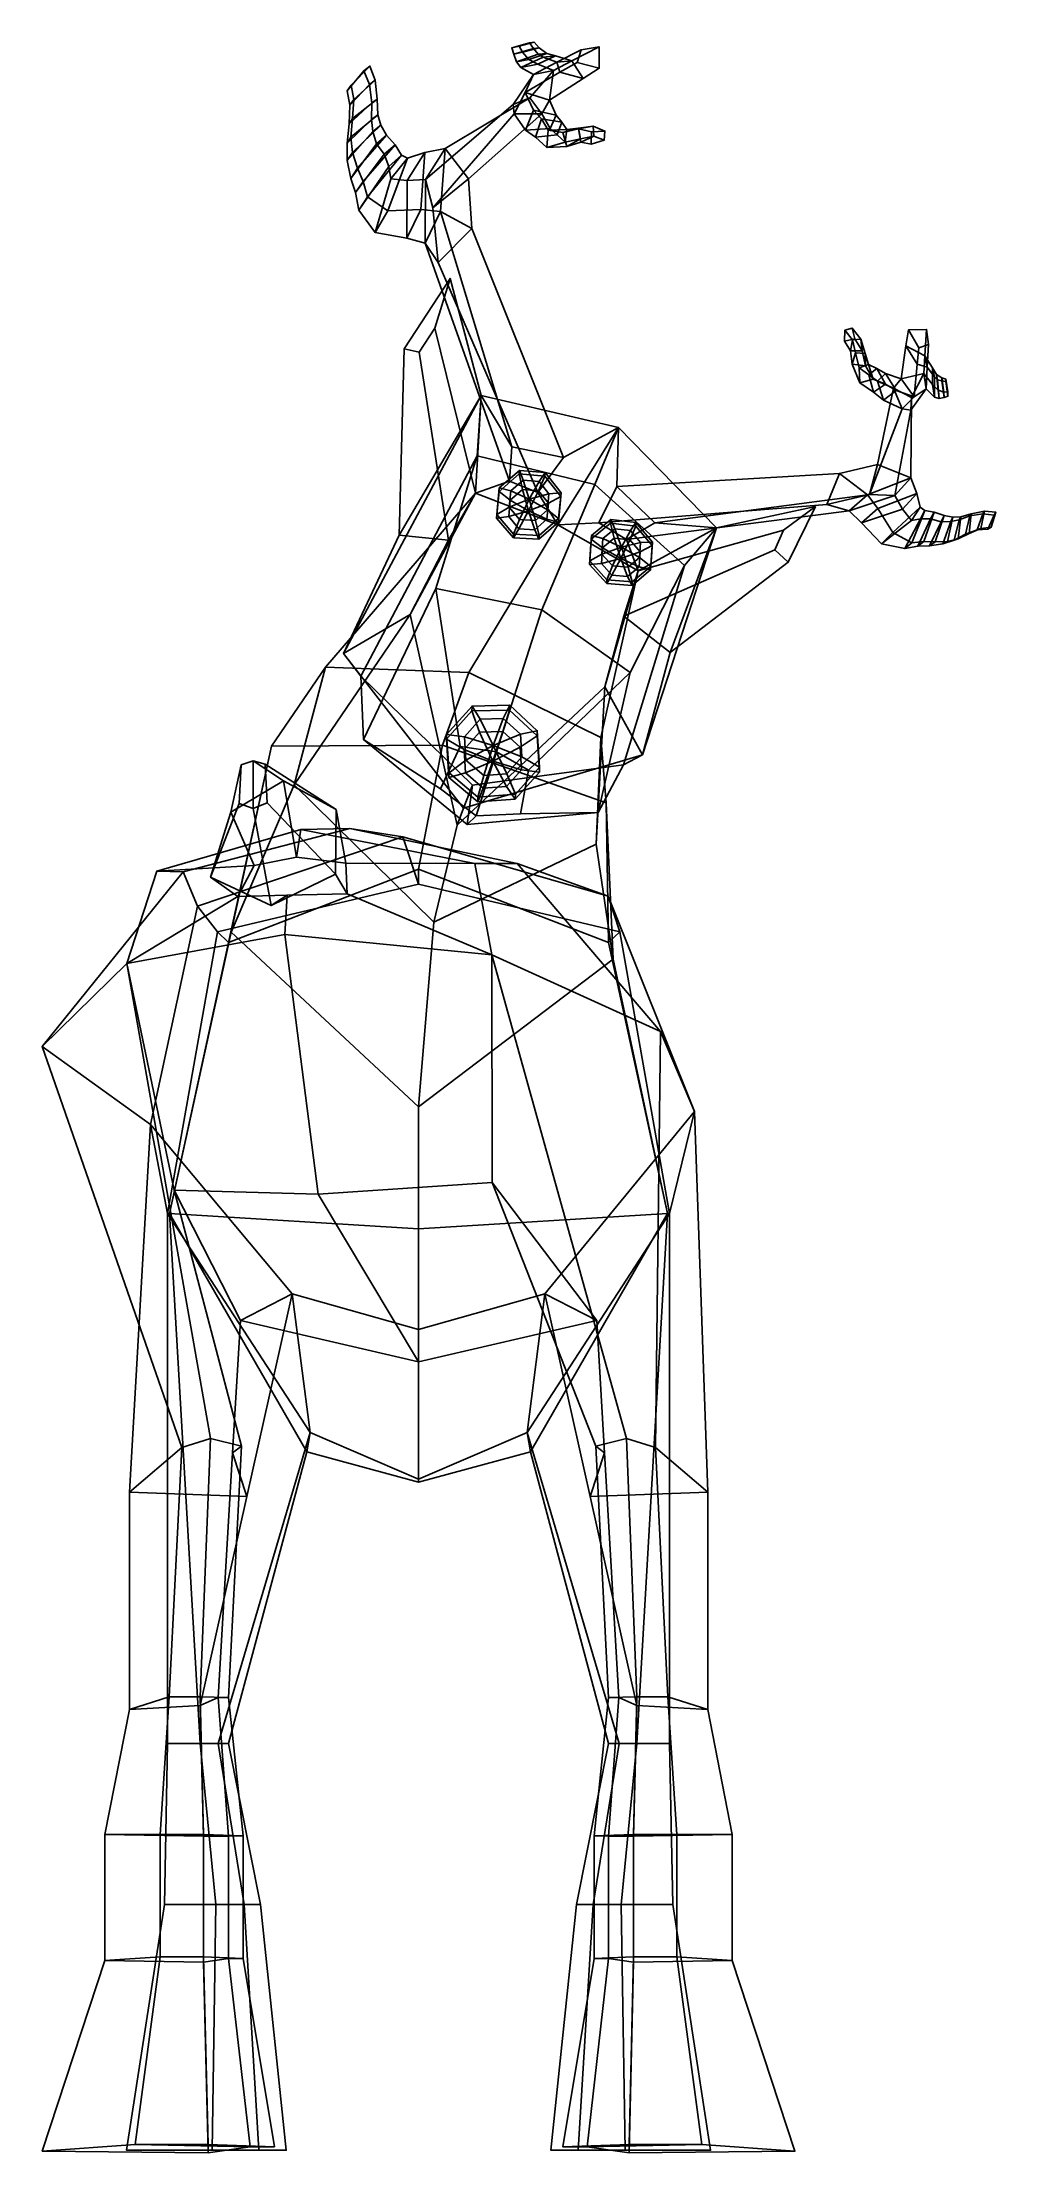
# Model space of a CAD drawing. Extents: x -84 to 129, y -151 to 322.
import ezdxf

# ---------------------------------------------------------------- set-up
doc = ezdxf.new("R2010")
doc.units = 0

msp = doc.modelspace()

# ---------------------------------------------------------------- linework, layer by layer
for points in [[(20.8601, 320.43811, 206.216248), (22.512041, 320.806305, 208.981659), (25.900082, 321.672424, 209.275024), (24.878122, 321.551971, 206.903503)], [(23.249268, 319.420715, 212.965088), (26.999613, 320.417358, 213.155457), (25.900082, 321.672424, 209.275024), (22.512041, 320.806305, 208.981659)], [(26.999613, 320.417358, 213.155457), (25.762493, 320.288391, 210.555267), (24.878122, 321.551971, 206.903503), (25.900082, 321.672424, 209.275024)], [(25.762493, 320.288391, 210.555267), (21.299644, 319.008789, 209.950378), (20.8601, 320.43811, 206.216248), (24.878122, 321.551971, 206.903503)], [(21.299644, 319.008789, 209.950378), (23.249268, 319.420715, 212.965088), (22.512041, 320.806305, 208.981659), (20.8601, 320.43811, 206.216248)], [(26.806343, 318.978394, 214.30069), (21.927687, 317.29007, 214.46167), (21.299644, 319.008789, 209.950378), (25.762493, 320.288391, 210.555267)], [(21.927687, 317.29007, 214.46167), (24.667297, 317.801758, 217.437042), (23.249268, 319.420715, 212.965088), (21.299644, 319.008789, 209.950378)], [(27.912256, 318.329468, 216.005737), (22.937214, 316.017181, 217.429398), (21.927687, 317.29007, 214.46167), (26.806343, 318.978394, 214.30069)], [(22.937214, 316.017181, 217.429398), (26.70138, 316.746155, 219.95816), (24.667297, 317.801758, 217.437042), (21.927687, 317.29007, 214.46167)], [(30.95059, 317.184753, 218.510193), (25.768467, 314.45282, 220.62973), (22.937214, 316.017181, 217.429398), (27.912256, 318.329468, 216.005737)], [(24.667297, 317.801758, 217.437042), (28.699326, 319.133392, 216.944672), (26.999613, 320.417358, 213.155457), (23.249268, 319.420715, 212.965088)], [(23.890402, 310.375793, 220.049545), (25.768467, 314.45282, 220.62973), (30.95059, 317.184753, 218.510193), (31.648998, 314.92569, 217.181488)], [(26.70138, 316.746155, 219.95816), (30.704796, 318.589752, 218.383118), (28.699326, 319.133392, 216.944672), (24.667297, 317.801758, 217.437042)], [(28.699326, 319.133392, 216.944672), (26.806343, 318.978394, 214.30069), (25.762493, 320.288391, 210.555267), (26.999613, 320.417358, 213.155457)], [(30.188499, 315.33197, 223.01358), (34.30246, 317.513885, 220.829346), (30.704796, 318.589752, 218.383118), (26.70138, 316.746155, 219.95816)], [(30.704796, 318.589752, 218.383118), (27.912256, 318.329468, 216.005737), (26.806343, 318.978394, 214.30069), (28.699326, 319.133392, 216.944672)], [(34.30246, 317.513885, 220.829346), (30.95059, 317.184753, 218.510193), (27.912256, 318.329468, 216.005737), (30.704796, 318.589752, 218.383118)], [(29.352676, 308.722015, 223.333847), (36.863396, 313.576599, 219.34819), (34.30246, 317.513885, 220.829346), (30.188499, 315.33197, 223.01358)], [(34.30246, 317.513885, 220.829346), (40.431286, 320.654724, 217.579285), (36.38406, 319.946198, 216.291107), (30.95059, 317.184753, 218.510193)], [(30.95059, 317.184753, 218.510193), (36.38406, 319.946198, 216.291107), (35.541504, 317.120605, 215.747482), (31.648998, 314.92569, 217.181488)], [(36.863396, 313.576599, 219.34819), (31.648998, 314.92569, 217.181488), (35.541504, 317.120605, 215.747482), (40.469654, 315.826294, 217.442825)], [(34.30246, 317.513885, 220.829346), (36.863396, 313.576599, 219.34819), (40.469654, 315.826294, 217.442825), (40.431286, 320.654724, 217.579285)], [(40.431286, 320.654724, 217.579285), (40.469654, 315.826294, 217.442825), (35.541504, 317.120605, 215.747482), (36.38406, 319.946198, 216.291107)], [(-15.084678, 312.065155, 209.053146), (-10.913559, 316.315735, 209.458557), (-12.232696, 315.267334, 206.946747), (-16.013952, 310.792023, 206.248566)], [(-10.996851, 312.203949, 209.7509), (-15.391355, 307.558929, 208.643417), (-16.013952, 310.792023, 206.248566), (-12.232696, 315.267334, 206.946747)], [(-10.468188, 308.062988, 213.096359), (-15.531696, 303.373016, 211.411407), (-15.391355, 307.558929, 208.643417), (-10.996851, 312.203949, 209.7509)], [(-14.52897, 308.810089, 211.816727), (-9.700694, 313.174591, 212.623093), (-10.913559, 316.315735, 209.458557), (-15.084678, 312.065155, 209.053146)], [(-14.819902, 304.562042, 214.995193), (-9.279083, 308.900604, 216.37706), (-9.700694, 313.174591, 212.623093), (-14.52897, 308.810089, 211.816727)], [(-9.700694, 313.174591, 212.623093), (-10.996851, 312.203949, 209.7509), (-12.232696, 315.267334, 206.946747), (-10.913559, 316.315735, 209.458557)], [(-9.279083, 308.900604, 216.37706), (-10.468188, 308.062988, 213.096359), (-10.996851, 312.203949, 209.7509), (-9.700694, 313.174591, 212.623093)], [(24.908869, 309.177887, 226.405396), (30.188499, 315.33197, 223.01358), (25.768467, 314.45282, 220.62973), (21.171959, 307.71582, 223.069183)], [(21.171959, 307.71582, 223.069183), (25.768467, 314.45282, 220.62973), (23.890402, 310.375793, 220.049545), (21.446941, 305.645142, 221.597488)], [(25.768467, 314.45282, 220.62973), (30.188499, 315.33197, 223.01358), (26.70138, 316.746155, 219.95816), (22.937214, 316.017181, 217.429398)], [(29.352676, 308.722015, 223.333847), (23.890402, 310.375793, 220.049545), (31.648998, 314.92569, 217.181488), (36.863396, 313.576599, 219.34819)], [(24.908869, 309.177887, 226.405396), (27.572605, 305.598785, 225.158096), (29.352676, 308.722015, 223.333847), (30.188499, 315.33197, 223.01358)], [(-10.514733, 304.379028, 215.857834), (-16.031719, 299.041168, 214.095428), (-15.531696, 303.373016, 211.411407), (-10.468188, 308.062988, 213.096359)], [(-15.391355, 307.558929, 208.643417), (-14.52897, 308.810089, 211.816727), (-15.084678, 312.065155, 209.053146), (-16.013952, 310.792023, 206.248566)], [(-15.531696, 303.373016, 211.411407), (-14.819902, 304.562042, 214.995193), (-14.52897, 308.810089, 211.816727), (-15.391355, 307.558929, 208.643417)], [(-15.208822, 300.408478, 218.064102), (-9.153179, 305.36496, 219.483307), (-9.279083, 308.900604, 216.37706), (-14.819902, 304.562042, 214.995193)], [(-9.153179, 305.36496, 219.483307), (-10.514733, 304.379028, 215.857834), (-10.468188, 308.062988, 213.096359), (-9.279083, 308.900604, 216.37706)], [(1.575622, 290.923065, 230.702728), (5.969228, 297.85968, 234.9953), (24.908869, 309.177887, 226.405396), (21.171959, 307.71582, 223.069183)], [(1.575622, 290.923065, 230.702728), (21.171959, 307.71582, 223.069183), (21.446941, 305.645142, 221.597488), (3.223372, 284.598022, 229.951889)], [(5.969228, 297.85968, 234.9953), (11.169703, 291.052673, 236.25621), (27.572605, 305.598785, 225.158096), (24.908869, 309.177887, 226.405396)], [(21.446941, 305.645142, 221.597488), (23.890402, 310.375793, 220.049545), (25.771732, 306.438507, 218.54631), (23.975525, 301.968994, 219.715347)], [(23.890402, 310.375793, 220.049545), (29.352676, 308.722015, 223.333847), (30.810051, 305.354156, 221.538193), (25.771732, 306.438507, 218.54631)], [(29.352676, 308.722015, 223.333847), (27.572605, 305.598785, 225.158096), (29.451439, 302.332672, 223.023651), (30.810051, 305.354156, 221.538193)], [(-16.031719, 299.041168, 214.095428), (-15.208822, 300.408478, 218.064102), (-14.819902, 304.562042, 214.995193), (-15.531696, 303.373016, 211.411407)], [(-10.222836, 301.663605, 218.012512), (-15.965166, 295.165253, 216.625641), (-16.031719, 299.041168, 214.095428), (-10.514733, 304.379028, 215.857834)], [(-14.802956, 296.937225, 220.954193), (-8.445989, 303.058441, 221.921478), (-9.153179, 305.36496, 219.483307), (-15.208822, 300.408478, 218.064102)], [(-13.669732, 293.435394, 224.186356), (-7.16467, 300.822754, 224.581894), (-8.445989, 303.058441, 221.921478), (-14.802956, 296.937225, 220.954193)], [(-8.445989, 303.058441, 221.921478), (-10.222836, 301.663605, 218.012512), (-10.514733, 304.379028, 215.857834), (-9.153179, 305.36496, 219.483307)], [(-7.16467, 300.822754, 224.581894), (-9.391857, 298.921448, 220.405457), (-10.222836, 301.663605, 218.012512), (-8.445989, 303.058441, 221.921478)], [(3.223372, 284.598022, 229.951889), (21.446941, 305.645142, 221.597488), (27.572605, 305.598785, 225.158096), (11.169703, 291.052673, 236.25621)], [(27.572605, 305.598785, 225.158096), (21.446941, 305.645142, 221.597488), (23.975525, 301.968994, 219.715347), (29.451439, 302.332672, 223.023651)], [(23.975525, 301.968994, 219.715347), (25.771732, 306.438507, 218.54631), (27.529438, 304.493713, 217.571106), (26.162556, 300.379456, 218.487534)], [(25.771732, 306.438507, 218.54631), (30.810051, 305.354156, 221.538193), (32.112518, 303.749878, 220.294464), (27.529438, 304.493713, 217.571106)], [(26.162556, 300.379456, 218.487534), (27.529438, 304.493713, 217.571106), (29.024248, 301.940033, 216.539749), (28.72023, 298.082428, 216.888092)], [(27.529438, 304.493713, 217.571106), (32.112518, 303.749878, 220.294464), (33.200157, 302.089172, 219.163635), (29.024248, 301.940033, 216.539749)], [(30.810051, 305.354156, 221.538193), (29.451439, 302.332672, 223.023651), (31.045538, 300.927002, 221.535309), (32.112518, 303.749878, 220.294464)], [(32.112518, 303.749878, 220.294464), (31.045538, 300.927002, 221.535309), (32.842602, 299.305023, 219.933228), (33.200157, 302.089172, 219.163635)], [(32.284771, 301.469208, 215.13382), (35.788528, 302.437805, 217.827484), (39.0704, 302.871002, 216.195587), (35.823959, 302.252075, 213.874542)], [(35.788528, 302.437805, 217.827484), (36.295841, 299.993134, 218.127609), (39.28434, 300.622833, 216.566071), (39.0704, 302.871002, 216.195587)], [(35.823959, 302.252075, 213.874542), (39.0704, 302.871002, 216.195587), (41.748646, 301.776001, 214.483932), (38.744087, 301.628601, 212.539368)], [(39.0704, 302.871002, 216.195587), (39.28434, 300.622833, 216.566071), (41.580479, 299.757324, 214.993668), (41.748646, 301.776001, 214.483932)], [(-15.965166, 295.165253, 216.625641), (-14.802956, 296.937225, 220.954193), (-15.208822, 300.408478, 218.064102), (-16.031719, 299.041168, 214.095428)], [(-9.391857, 298.921448, 220.405457), (-15.203463, 291.165314, 219.498993), (-15.965166, 295.165253, 216.625641), (-10.222836, 301.663605, 218.012512)], [(-7.706021, 296.570374, 222.848007), (-14.096118, 287.990326, 221.846466), (-15.203463, 291.165314, 219.498993), (-9.391857, 298.921448, 220.405457)], [(-12.418176, 290.501099, 227.05246), (-5.250096, 298.665283, 227.486969), (-7.16467, 300.822754, 224.581894), (-13.669732, 293.435394, 224.186356)], [(-11.409142, 287.034485, 230.236664), (-3.857246, 296.376343, 230.338699), (-5.250096, 298.665283, 227.486969), (-12.418176, 290.501099, 227.05246)], [(-5.250096, 298.665283, 227.486969), (-7.706021, 296.570374, 222.848007), (-9.391857, 298.921448, 220.405457), (-7.16467, 300.822754, 224.581894)], [(-3.857246, 296.376343, 230.338699), (-6.694755, 293.852814, 225.29277), (-7.706021, 296.570374, 222.848007), (-5.250096, 298.665283, 227.486969)], [(29.451439, 302.332672, 223.023651), (23.975525, 301.968994, 219.715347), (26.162556, 300.379456, 218.487534), (31.045538, 300.927002, 221.535309)], [(31.045538, 300.927002, 221.535309), (26.162556, 300.379456, 218.487534), (28.72023, 298.082428, 216.888092), (32.842602, 299.305023, 219.933228)], [(28.72023, 298.082428, 216.888092), (29.024248, 301.940033, 216.539749), (32.284771, 301.469208, 215.13382), (33.199055, 298.312073, 214.940659)], [(32.842602, 299.305023, 219.933228), (28.72023, 298.082428, 216.888092), (33.199055, 298.312073, 214.940659), (36.295841, 299.993134, 218.127609)], [(29.024248, 301.940033, 216.539749), (33.200157, 302.089172, 219.163635), (35.788528, 302.437805, 217.827484), (32.284771, 301.469208, 215.13382)], [(33.199055, 298.312073, 214.940659), (32.284771, 301.469208, 215.13382), (35.823959, 302.252075, 213.874542), (36.305176, 299.281128, 213.825958)], [(33.200157, 302.089172, 219.163635), (32.842602, 299.305023, 219.933228), (36.295841, 299.993134, 218.127609), (35.788528, 302.437805, 217.827484)], [(36.295841, 299.993134, 218.127609), (33.199055, 298.312073, 214.940659), (36.305176, 299.281128, 213.825958), (39.28434, 300.622833, 216.566071)], [(36.305176, 299.281128, 213.825958), (35.823959, 302.252075, 213.874542), (38.744087, 301.628601, 212.539368), (38.654606, 298.862122, 212.724487)], [(39.28434, 300.622833, 216.566071), (36.305176, 299.281128, 213.825958), (38.654606, 298.862122, 212.724487), (41.580479, 299.757324, 214.993668)], [(38.654606, 298.862122, 212.724487), (38.744087, 301.628601, 212.539368), (41.748646, 301.776001, 214.483932), (41.580479, 299.757324, 214.993668)], [(-15.203463, 291.165314, 219.498993), (-13.669732, 293.435394, 224.186356), (-14.802956, 296.937225, 220.954193), (-15.965166, 295.165253, 216.625641)], [(-14.096118, 287.990326, 221.846466), (-12.418176, 290.501099, 227.05246), (-13.669732, 293.435394, 224.186356), (-15.203463, 291.165314, 219.498993)], [(-6.694755, 293.852814, 225.29277), (-13.372427, 284.072571, 224.535461), (-14.096118, 287.990326, 221.846466), (-7.706021, 296.570374, 222.848007)], [(-6.215357, 291.093079, 227.547882), (-9.706931, 279.028168, 229.301239), (-13.372427, 284.072571, 224.535461), (-6.694755, 293.852814, 225.29277)], [(-6.867587, 283.876678, 234.703278), (-2.482817, 295.694458, 232.003113), (-3.857246, 296.376343, 230.338699), (-11.409142, 287.034485, 230.236664)], [(0.522535, 284.211029, 237.654495), (1.406571, 296.991943, 233.187027), (-2.482817, 295.694458, 232.003113), (-6.867587, 283.876678, 234.703278)], [(-2.482817, 295.694458, 232.003113), (-6.215357, 291.093079, 227.547882), (-6.694755, 293.852814, 225.29277), (-3.857246, 296.376343, 230.338699)], [(1.406571, 296.991943, 233.187027), (-2.533592, 290.652679, 229.329651), (-6.215357, 291.093079, 227.547882), (-2.482817, 295.694458, 232.003113)], [(5.969228, 297.85968, 234.9953), (1.575622, 290.923065, 230.702728), (-2.533592, 290.652679, 229.329651), (1.406571, 296.991943, 233.187027)], [(4.927168, 283.750671, 239.950653), (5.969228, 297.85968, 234.9953), (1.406571, 296.991943, 233.187027), (0.522535, 284.211029, 237.654495)], [(4.927168, 283.750671, 239.950653), (11.949987, 279.914307, 240.334366), (11.169703, 291.052673, 236.25621), (5.969228, 297.85968, 234.9953)], [(-13.372427, 284.072571, 224.535461), (-11.409142, 287.034485, 230.236664), (-12.418176, 290.501099, 227.05246), (-14.096118, 287.990326, 221.846466)], [(-2.533592, 290.652679, 229.329651), (-2.595092, 277.753662, 232.595825), (-9.706931, 279.028168, 229.301239), (-6.215357, 291.093079, 227.547882)], [(1.575622, 290.923065, 230.702728), (1.476188, 276.677155, 234.326294), (-2.595092, 277.753662, 232.595825), (-2.533592, 290.652679, 229.329651)], [(1.476188, 276.677155, 234.326294), (1.575622, 290.923065, 230.702728), (3.223372, 284.598022, 229.951889), (4.423851, 272.333496, 232.733887)], [(11.949987, 279.914307, 240.334366), (4.423851, 272.333496, 232.733887), (3.223372, 284.598022, 229.951889), (11.169703, 291.052673, 236.25621)], [(-9.706931, 279.028168, 229.301239), (-6.867587, 283.876678, 234.703278), (-11.409142, 287.034485, 230.236664), (-13.372427, 284.072571, 224.535461)], [(-2.595092, 277.753662, 232.595825), (0.522535, 284.211029, 237.654495), (-6.867587, 283.876678, 234.703278), (-9.706931, 279.028168, 229.301239)], [(1.476188, 276.677155, 234.326294), (4.927168, 283.750671, 239.950653), (0.522535, 284.211029, 237.654495), (-2.595092, 277.753662, 232.595825)], [(20.861631, 231.021896, 250.767181), (4.927168, 283.750671, 239.950653), (1.476188, 276.677155, 234.326294), (20.380444, 223.334122, 242.161774)], [(4.927168, 283.750671, 239.950653), (20.861631, 231.021896, 250.767181), (32.438976, 228.621262, 251.225998), (11.949987, 279.914307, 240.334366)], [(32.438976, 228.621262, 251.225998), (26.743484, 220.792099, 239.216568), (4.423851, 272.333496, 232.733887), (11.949987, 279.914307, 240.334366)], [(20.380444, 223.334122, 242.161774), (1.476188, 276.677155, 234.326294), (4.423851, 272.333496, 232.733887), (26.743484, 220.792099, 239.216568)], [(-3.223323, 252.952164, 244.301971), (-4.355467, 211.236099, 256.488495), (14.043184, 242.485046, 261.733978), (7.066606, 268.7388, 247.06131)], [(7.066606, 268.7388, 247.06131), (3.641606, 257.63324, 240.267273), (0.159324, 252.247192, 239.339432), (-3.223323, 252.952164, 244.301971)], [(3.641606, 257.63324, 240.267273), (7.066606, 268.7388, 247.06131), (14.043184, 242.485046, 261.733978), (12.750334, 220.66597, 238.921585)], [(0.159324, 252.247192, 239.339432), (3.641606, 257.63324, 240.267273), (12.750334, 220.66597, 238.921585), (6.697084, 210.137222, 237.194168)], [(95.411377, 254.702271, 211.343719), (95.485123, 257.124573, 213.643188), (97.089386, 257.603485, 213.074478), (97.697487, 255.179916, 211.072449)], [(97.163315, 254.981537, 215.123672), (95.485123, 257.124573, 213.643188), (95.411377, 254.702271, 211.343719), (96.705338, 252.540878, 212.370819)], [(99.088692, 255.118576, 214.675781), (97.089386, 257.603485, 213.074478), (95.485123, 257.124573, 213.643188), (97.163315, 254.981537, 215.123672)], [(99.367409, 252.50412, 212.311325), (97.697487, 255.179916, 211.072449), (97.089386, 257.603485, 213.074478), (99.088692, 255.118576, 214.675781)], [(113.367828, 251.392838, 218.64122), (113.789467, 257.310669, 215.43074), (109.722824, 257.212585, 215.485077), (109.144806, 253.653183, 217.37854)], [(109.144806, 253.653183, 217.37854), (109.722824, 257.212585, 215.485077), (112.057632, 253.222641, 213.635269), (111.654701, 249.539612, 215.056091)], [(113.789467, 257.310669, 215.43074), (114.204216, 253.969147, 214.084503), (112.057632, 253.222641, 213.635269), (109.722824, 257.212585, 215.485077)], [(113.367828, 251.392838, 218.64122), (113.885567, 248.852478, 216.274918), (114.204216, 253.969147, 214.084503), (113.789467, 257.310669, 215.43074)], [(-3.223323, 252.952164, 244.301971), (0.159324, 252.247192, 239.339432), (6.697084, 210.137222, 237.194168), (-4.355467, 211.236099, 256.488495)], [(96.705338, 252.540878, 212.370819), (95.411377, 254.702271, 211.343719), (97.697487, 255.179916, 211.072449), (99.367409, 252.50412, 212.311325)], [(97.829262, 252.049698, 216.626877), (97.163315, 254.981537, 215.123672), (96.705338, 252.540878, 212.370819), (97.133347, 249.535843, 213.439316)], [(97.133347, 249.535843, 213.439316), (96.705338, 252.540878, 212.370819), (99.367409, 252.50412, 212.311325), (100.106117, 249.147522, 213.508911)], [(98.68618, 248.695251, 218.366104), (97.829262, 252.049698, 216.626877), (97.133347, 249.535843, 213.439316), (98.841003, 245.370407, 215.284775)], [(100.013809, 251.952347, 216.236023), (99.088692, 255.118576, 214.675781), (97.163315, 254.981537, 215.123672), (97.829262, 252.049698, 216.626877)], [(100.777824, 249.467453, 217.517227), (100.013809, 251.952347, 216.236023), (97.829262, 252.049698, 216.626877), (98.68618, 248.695251, 218.366104)], [(100.106117, 249.147522, 213.508911), (99.367409, 252.50412, 212.311325), (99.088692, 255.118576, 214.675781), (100.013809, 251.952347, 216.236023)], [(101.848206, 246.202194, 214.819702), (100.106117, 249.147522, 213.508911), (100.013809, 251.952347, 216.236023), (100.777824, 249.467453, 217.517227)], [(108.079384, 246.234726, 221.348846), (109.144806, 253.653183, 217.37854), (111.654701, 249.539612, 215.056091), (110.996826, 242.208893, 217.908279)], [(108.079384, 246.234726, 221.348846), (113.151833, 247.433792, 220.804123), (113.367828, 251.392838, 218.64122), (109.144806, 253.653183, 217.37854)], [(113.885567, 248.852478, 216.274918), (111.654701, 249.539612, 215.056091), (112.057632, 253.222641, 213.635269), (114.204216, 253.969147, 214.084503)], [(113.151833, 247.433792, 220.804123), (115.115654, 244.999115, 217.638931), (115.095619, 248.717834, 216.088776), (113.367828, 251.392838, 218.64122)], [(113.367828, 251.392838, 218.64122), (115.095619, 248.717834, 216.088776), (115.526665, 246.694412, 213.676437), (113.885567, 248.852478, 216.274918)], [(98.841003, 245.370407, 215.284775), (97.133347, 249.535843, 213.439316), (100.106117, 249.147522, 213.508911), (101.848206, 246.202194, 214.819702)], [(102.669792, 248.559662, 218.561478), (100.777824, 249.467453, 217.517227), (98.68618, 248.695251, 218.366104), (100.867126, 247.131424, 219.866333)], [(100.867126, 247.131424, 219.866333), (98.68618, 248.695251, 218.366104), (98.841003, 245.370407, 215.284775), (101.882561, 243.289337, 216.746887)], [(101.882561, 243.289337, 216.746887), (98.841003, 245.370407, 215.284775), (101.848206, 246.202194, 214.819702), (104.608505, 245.082977, 215.727371)], [(104.608505, 245.082977, 215.727371), (101.848206, 246.202194, 214.819702), (100.777824, 249.467453, 217.517227), (102.669792, 248.559662, 218.561478)], [(104.597252, 247.431274, 219.714233), (102.669792, 248.559662, 218.561478), (100.867126, 247.131424, 219.866333), (102.777863, 245.72377, 221.264603)], [(102.777863, 245.72377, 221.264603), (100.867126, 247.131424, 219.866333), (101.882561, 243.289337, 216.746887), (104.15757, 241.471207, 217.86972)], [(106.952232, 243.657303, 216.592758), (104.608505, 245.082977, 215.727371), (102.669792, 248.559662, 218.561478), (104.597252, 247.431274, 219.714233)], [(108.079384, 246.234726, 221.348846), (104.597252, 247.431274, 219.714233), (102.777863, 245.72377, 221.264603), (106.379486, 244.16835, 223.234467)], [(110.996826, 242.208893, 217.908279), (106.952232, 243.657303, 216.592758), (104.597252, 247.431274, 219.714233), (108.079384, 246.234726, 221.348846)], [(110.390991, 242.047974, 224.290848), (113.151833, 247.433792, 220.804123), (108.079384, 246.234726, 221.348846), (106.379486, 244.16835, 223.234467)], [(110.390991, 242.047974, 224.290848), (110.23539, 239.263809, 220.949692), (113.668045, 243.989349, 218.373749), (113.151833, 247.433792, 220.804123)], [(110.996826, 242.208893, 217.908279), (111.654701, 249.539612, 215.056091), (113.885567, 248.852478, 216.274918), (113.668045, 243.989349, 218.373749)], [(113.668045, 243.989349, 218.373749), (115.563683, 242.176208, 215.075638), (115.115654, 244.999115, 217.638931), (113.151833, 247.433792, 220.804123)], [(113.885567, 248.852478, 216.274918), (115.526665, 246.694412, 213.676437), (115.563683, 242.176208, 215.075638), (113.668045, 243.989349, 218.373749)], [(115.115654, 244.999115, 217.638931), (116.378372, 243.715164, 215.050659), (116.02401, 247.250229, 214.594925), (115.095619, 248.717834, 216.088776)], [(115.095619, 248.717834, 216.088776), (116.02401, 247.250229, 214.594925), (116.226845, 246.044998, 211.933701), (115.526665, 246.694412, 213.676437)], [(115.526665, 246.694412, 213.676437), (116.226845, 246.044998, 211.933701), (116.606354, 241.846436, 212.057663), (115.563683, 242.176208, 215.075638)], [(116.378372, 243.715164, 215.050659), (117.661201, 243.276764, 210.515594), (117.189026, 246.43779, 210.743835), (116.02401, 247.250229, 214.594925)], [(116.02401, 247.250229, 214.594925), (117.189026, 246.43779, 210.743835), (117.20591, 245.788345, 208.139557), (116.226845, 246.044998, 211.933701)], [(116.226845, 246.044998, 211.933701), (117.20591, 245.788345, 208.139557), (117.690117, 242.089661, 207.496536), (116.606354, 241.846436, 212.057663)], [(117.661201, 243.276764, 210.515594), (118.574234, 243.325043, 206.488998), (118.12365, 246.14975, 206.816284), (117.189026, 246.43779, 210.743835)], [(117.189026, 246.43779, 210.743835), (118.12365, 246.14975, 206.816284), (118.104996, 245.651184, 204.443695), (117.20591, 245.788345, 208.139557)], [(118.562378, 242.356323, 203.722412), (118.104996, 245.651184, 204.443695), (118.12365, 246.14975, 206.816284), (118.574234, 243.325043, 206.488998)], [(14.043184, 242.485046, 261.733978), (-16.81599, 184.68129, 252.483215), (-12.917997, 179.625839, 275.826874), (13.122185, 228.978287, 283.864502)], [(20.380444, 223.334122, 242.161774), (12.750334, 220.66597, 238.921585), (14.043184, 242.485046, 261.733978), (20.861631, 231.021896, 250.767181)], [(14.043184, 242.485046, 261.733978), (13.122185, 228.978287, 283.864502), (39.44849, 222.54451, 284.663391), (44.779415, 235.317322, 262.970978)], [(20.861631, 231.021896, 250.767181), (14.043184, 242.485046, 261.733978), (44.779415, 235.317322, 262.970978), (32.438976, 228.621262, 251.225998)], [(101.010094, 220.333771, 228.202286), (102.802269, 227.067261, 234.423767), (106.379486, 244.16835, 223.234467), (108.308128, 239.500595, 219.56459)], [(104.15757, 241.471207, 217.86972), (101.882561, 243.289337, 216.746887), (104.608505, 245.082977, 215.727371), (106.952232, 243.657303, 216.592758)], [(106.379486, 244.16835, 223.234467), (102.777863, 245.72377, 221.264603), (104.15757, 241.471207, 217.86972), (108.308128, 239.500595, 219.56459)], [(110.276428, 224.062286, 232.858887), (110.390991, 242.047974, 224.290848), (106.379486, 244.16835, 223.234467), (102.802269, 227.067261, 234.423767)], [(108.308128, 239.500595, 219.56459), (104.15757, 241.471207, 217.86972), (106.952232, 243.657303, 216.592758), (110.996826, 242.208893, 217.908279)], [(106.662827, 220.111847, 228.734009), (110.23539, 239.263809, 220.949692), (110.390991, 242.047974, 224.290848), (110.276428, 224.062286, 232.858887)], [(110.23539, 239.263809, 220.949692), (108.308128, 239.500595, 219.56459), (110.996826, 242.208893, 217.908279), (113.668045, 243.989349, 218.373749)], [(115.563683, 242.176208, 215.075638), (116.606354, 241.846436, 212.057663), (116.378372, 243.715164, 215.050659), (115.115654, 244.999115, 217.638931)], [(116.606354, 241.846436, 212.057663), (117.690117, 242.089661, 207.496536), (117.661201, 243.276764, 210.515594), (116.378372, 243.715164, 215.050659)], [(117.20591, 245.788345, 208.139557), (118.104996, 245.651184, 204.443695), (118.562378, 242.356323, 203.722412), (117.690117, 242.089661, 207.496536)], [(117.690117, 242.089661, 207.496536), (118.562378, 242.356323, 203.722412), (118.574234, 243.325043, 206.488998), (117.661201, 243.276764, 210.515594)], [(106.662827, 220.111847, 228.734009), (101.010094, 220.333771, 228.202286), (108.308128, 239.500595, 219.56459), (110.23539, 239.263809, 220.949692)], [(26.743484, 220.792099, 239.216568), (32.438976, 228.621262, 251.225998), (44.779415, 235.317322, 262.970978), (31.208288, 213.523315, 231.169983)], [(40.360649, 213.973145, 239.070099), (31.208288, 213.523315, 231.169983), (44.779415, 235.317322, 262.970978), (44.376225, 222.124756, 251.075714)], [(66.754036, 212.843521, 261.028198), (44.779415, 235.317322, 262.970978), (39.44849, 222.54451, 284.663391), (59.541832, 204.41304, 283.31015)], [(52.920025, 213.997787, 250.381821), (44.376225, 222.124756, 251.075714), (44.779415, 235.317322, 262.970978), (66.754036, 212.843521, 261.028198)], [(-12.318762, 165.407211, 307.215118), (3.835713, 199.284103, 308.414185), (13.122185, 228.978287, 283.864502), (-12.917997, 179.625839, 275.826874)], [(39.44849, 222.54451, 284.663391), (13.122185, 228.978287, 283.864502), (3.835713, 199.284103, 308.414185), (27.623562, 194.511383, 309.176483)], [(94.252304, 225.047287, 238.822571), (102.802269, 227.067261, 234.423767), (101.010094, 220.333771, 228.202286), (91.467293, 218.113159, 231.323303)], [(100.580299, 220.264999, 238.20784), (110.276428, 224.062286, 232.858887), (102.802269, 227.067261, 234.423767), (94.252304, 225.047287, 238.822571)], [(20.380444, 223.334122, 242.161774), (26.743484, 220.792099, 239.216568), (31.208288, 213.523315, 231.169983), (12.750334, 220.66597, 238.921585)], [(18.031601, 221.030045, 296.42627), (22.552404, 224.947067, 297.269958), (22.605474, 225.746735, 292.397919), (18.081219, 221.823868, 291.553894)], [(20.529314, 219.071762, 300.338928), (23.301628, 221.477188, 300.858643), (22.552404, 224.947067, 297.269958), (18.031601, 221.030045, 296.42627)], [(18.081219, 221.823868, 291.553894), (22.605474, 225.746735, 292.397919), (23.437084, 223.564972, 288.102936), (20.659233, 221.150024, 287.582855)], [(20.659233, 221.150024, 287.582855), (23.437084, 223.564972, 288.102936), (24.780918, 219.265823, 286.029968)], [(22.552404, 224.947067, 297.269958), (28.276344, 224.428558, 297.57132), (28.330872, 225.230667, 292.699402), (22.605474, 225.746735, 292.397919)], [(23.301628, 221.477188, 300.858643), (26.839998, 221.179321, 301.044891), (28.276344, 224.428558, 297.57132), (22.552404, 224.947067, 297.269958)], [(23.437084, 223.564972, 288.102936), (22.605474, 225.746735, 292.397919), (28.330872, 225.230667, 292.699402), (26.977785, 223.271027, 288.289459)], [(24.780918, 219.265823, 286.029968), (23.437084, 223.564972, 288.102936), (26.977785, 223.271027, 288.289459)], [(24.780918, 219.265823, 286.029968), (26.977785, 223.271027, 288.289459), (29.210155, 220.49472, 288.033356)], [(29.074696, 218.406906, 300.789032), (31.858746, 219.920792, 297.154449), (28.276344, 224.428558, 297.57132), (26.839998, 221.179321, 301.044891)], [(29.210155, 220.49472, 288.033356), (26.977785, 223.271027, 288.289459), (28.330872, 225.230667, 292.699402), (31.911816, 220.72049, 292.28241)], [(39.44849, 222.54451, 284.663391), (27.623562, 194.511383, 309.176483), (47.3601, 180.439804, 308.059631), (59.541832, 204.41304, 283.31015)], [(31.858746, 219.920792, 297.154449), (31.911816, 220.72049, 292.28241), (28.330872, 225.230667, 292.699402), (28.276344, 224.428558, 297.57132)], [(44.376225, 222.124756, 251.075714), (94.252304, 225.047287, 238.822571), (91.467293, 218.113159, 231.323303), (40.360649, 213.973145, 239.070099)], [(44.376225, 222.124756, 251.075714), (52.920025, 213.997787, 250.381821), (100.580299, 220.264999, 238.20784), (94.252304, 225.047287, 238.822571)], [(100.580299, 220.264999, 238.20784), (102.898315, 217.179276, 235.83522), (111.562256, 220.577042, 231.010513), (110.276428, 224.062286, 232.858887)], [(110.276428, 224.062286, 232.858887), (111.562256, 220.577042, 231.010513), (108.371864, 217.041092, 227.308807), (106.662827, 220.111847, 228.734009)], [(-20.840401, 181.647202, 188.749588), (-27.89361, 155.248444, 195.912247), (-1.904541, 193.481461, 234.602203), (12.750334, 220.66597, 238.921585)], [(-20.840401, 181.647202, 188.749588), (12.750334, 220.66597, 238.921585), (31.208288, 213.523315, 231.169983), (11.262472, 180.479523, 186.749756)], [(17.4832, 215.046997, 295.544495), (18.031601, 221.030045, 296.42627), (18.081219, 221.823868, 291.553894), (17.529484, 215.834869, 290.671875)], [(17.4832, 215.046997, 295.544495), (20.192904, 215.400818, 299.794189), (20.529314, 219.071762, 300.338928), (18.031601, 221.030045, 296.42627)], [(17.529484, 215.834869, 290.671875), (18.081219, 221.823868, 291.553894), (20.659233, 221.150024, 287.582855), (20.317381, 217.469437, 287.037659)], [(20.192904, 215.400818, 299.794189), (24.620335, 216.697006, 301.797424), (20.529314, 219.071762, 300.338928)], [(20.317381, 217.469437, 287.037659), (20.659233, 221.150024, 287.582855), (24.780918, 219.265823, 286.029968)], [(22.61381, 214.734146, 286.786865), (20.317381, 217.469437, 287.037659), (24.780918, 219.265823, 286.029968)], [(24.620335, 216.697006, 301.797424), (23.301628, 221.477188, 300.858643), (20.529314, 219.071762, 300.338928)], [(22.61381, 214.734146, 286.786865), (24.780918, 219.265823, 286.029968), (26.158146, 214.51712, 286.973694)], [(24.620335, 216.697006, 301.797424), (26.839998, 221.179321, 301.044891), (23.301628, 221.477188, 300.858643)], [(24.620335, 216.697006, 301.797424), (29.074696, 218.406906, 300.789032), (26.839998, 221.179321, 301.044891)], [(24.620335, 216.697006, 301.797424), (28.742023, 214.812836, 300.244537), (29.074696, 218.406906, 300.789032)], [(28.871935, 216.891113, 287.488464), (24.780918, 219.265823, 286.029968), (29.210155, 220.49472, 288.033356)], [(26.158146, 214.51712, 286.973694), (24.780918, 219.265823, 286.029968), (28.871935, 216.891113, 287.488464)], [(28.742023, 214.812836, 300.244537), (31.320034, 214.138962, 296.273529), (31.858746, 219.920792, 297.154449), (29.074696, 218.406906, 300.789032)], [(31.369656, 214.932785, 291.401184), (28.871935, 216.891113, 287.488464), (29.210155, 220.49472, 288.033356), (31.911816, 220.72049, 292.28241)], [(31.320034, 214.138962, 296.273529), (31.369656, 214.932785, 291.401184), (31.911816, 220.72049, 292.28241), (31.858746, 219.920792, 297.154449)], [(46.546532, 210.2453, 241.880905), (40.360649, 213.973145, 239.070099), (91.467293, 218.113159, 231.323303), (96.440964, 216.70517, 232.747742)], [(52.920025, 213.997787, 250.381821), (46.546532, 210.2453, 241.880905), (96.440964, 216.70517, 232.747742), (100.580299, 220.264999, 238.20784)], [(81.754601, 212.34938, 239.160004), (49.20937, 203.247055, 238.563004), (66.754036, 212.843521, 261.028198), (88.881752, 217.621185, 245.728027)], [(82.80481, 205.172668, 243.176712), (88.881752, 217.621185, 245.728027), (66.754036, 212.843521, 261.028198), (56.352036, 184.945633, 255.993729)], [(88.881752, 217.621185, 245.728027), (82.80481, 205.172668, 243.176712), (79.77272, 207.949326, 238.294464), (81.754601, 212.34938, 239.160004)], [(96.440964, 216.70517, 232.747742), (91.467293, 218.113159, 231.323303), (101.010094, 220.333771, 228.202286), (106.662827, 220.111847, 228.734009)], [(96.440964, 216.70517, 232.747742), (99.229568, 214.01387, 230.930649), (102.898315, 217.179276, 235.83522), (100.580299, 220.264999, 238.20784)], [(106.662827, 220.111847, 228.734009), (108.371864, 217.041092, 227.308807), (99.229568, 214.01387, 230.930649), (96.440964, 216.70517, 232.747742)], [(102.898315, 217.179276, 235.83522), (106.210556, 211.792709, 232.790695), (112.357498, 217.516861, 229.810989), (111.562256, 220.577042, 231.010513)], [(111.562256, 220.577042, 231.010513), (112.357498, 217.516861, 229.810989), (110.400337, 214.514908, 225.464417), (108.371864, 217.041092, 227.308807)], [(40.838188, 165.8974, 188.570084), (11.262472, 180.479523, 186.749756), (31.208288, 213.523315, 231.169983), (49.20937, 203.247055, 238.563004)], [(21.233122, 210.646729, 295.141602), (17.4832, 215.046997, 295.544495), (17.529484, 215.834869, 290.671875), (21.278053, 211.432114, 290.268829)], [(21.233122, 210.646729, 295.141602), (22.49155, 212.66951, 299.54364), (20.192904, 215.400818, 299.794189), (17.4832, 215.046997, 295.544495)], [(21.278053, 211.432114, 290.268829), (17.529484, 215.834869, 290.671875), (20.317381, 217.469437, 287.037659), (22.61381, 214.734146, 286.786865)], [(22.49155, 212.66951, 299.54364), (24.620335, 216.697006, 301.797424), (20.192904, 215.400818, 299.794189)], [(21.278053, 211.432114, 290.268829), (22.61381, 214.734146, 286.786865), (26.158146, 214.51712, 286.973694), (27.013037, 211.117355, 290.571167)], [(22.49155, 212.66951, 299.54364), (26.033663, 212.448471, 299.730255), (24.620335, 216.697006, 301.797424)], [(26.033663, 212.448471, 299.730255), (28.742023, 214.812836, 300.244537), (24.620335, 216.697006, 301.797424)], [(26.966753, 210.329483, 295.443787), (31.320034, 214.138962, 296.273529), (28.742023, 214.812836, 300.244537), (26.033663, 212.448471, 299.730255)], [(27.013037, 211.117355, 290.571167), (26.158146, 214.51712, 286.973694), (28.871935, 216.891113, 287.488464), (31.369656, 214.932785, 291.401184)], [(26.966753, 210.329483, 295.443787), (27.013037, 211.117355, 290.571167), (31.369656, 214.932785, 291.401184), (31.320034, 214.138962, 296.273529)], [(46.546532, 210.2453, 241.880905), (49.20937, 203.247055, 238.563004), (31.208288, 213.523315, 231.169983), (40.360649, 213.973145, 239.070099)], [(38.67622, 210.324234, 296.188965), (42.999271, 213.903885, 297.016205), (43.052338, 214.703583, 292.144165), (38.725849, 211.118027, 291.31662)], [(41.173943, 208.365921, 300.101685), (43.824757, 210.562439, 300.611206), (42.999271, 213.903885, 297.016205), (38.67622, 210.324234, 296.188965)], [(38.725849, 211.118027, 291.31662), (43.052338, 214.703583, 292.144165), (43.960209, 212.650223, 287.85556), (41.30386, 210.444183, 287.345581)], [(42.999271, 213.903885, 297.016205), (48.639507, 213.246704, 297.310608), (48.694035, 214.048843, 292.43866), (43.052338, 214.703583, 292.144165)], [(43.824757, 210.562439, 300.611206), (47.312119, 210.178421, 300.793243), (48.639507, 213.246704, 297.310608), (42.999271, 213.903885, 297.016205)], [(43.960209, 212.650223, 287.85556), (43.052338, 214.703583, 292.144165), (48.694035, 214.048843, 292.43866), (47.449905, 212.270111, 288.037811)], [(66.754036, 212.843521, 261.028198), (59.541832, 204.41304, 283.31015), (45.93222, 159.75676, 275.530731), (50.141541, 162.042618, 252.145325)], [(46.546532, 210.2453, 241.880905), (52.920025, 213.997787, 250.381821), (66.754036, 212.843521, 261.028198), (49.20937, 203.247055, 238.563004)], [(49.597824, 207.492172, 300.541626), (52.305611, 208.877579, 296.900726), (48.639507, 213.246704, 297.310608), (47.312119, 210.178421, 300.793243)], [(49.73328, 209.579926, 287.78595), (47.449905, 212.270111, 288.037811), (48.694035, 214.048843, 292.43866), (52.358677, 209.677292, 292.028687)], [(52.305611, 208.877579, 296.900726), (52.358677, 209.677292, 292.028687), (48.694035, 214.048843, 292.43866), (48.639507, 213.246704, 297.310608)], [(99.229568, 214.01387, 230.930649), (103.721931, 209.305283, 227.507904), (106.210556, 211.792709, 232.790695), (102.898315, 217.179276, 235.83522)], [(108.371864, 217.041092, 227.308807), (110.400337, 214.514908, 225.464417), (103.721931, 209.305283, 227.507904), (99.229568, 214.01387, 230.930649)], [(110.400337, 214.514908, 225.464417), (112.434868, 214.891907, 223.127594), (108.893013, 208.218277, 222.568863), (103.721931, 209.305283, 227.507904)], [(106.210556, 211.792709, 232.790695), (110.488686, 209.526596, 228.184647), (113.370506, 216.774155, 228.111328), (112.357498, 217.516861, 229.810989)], [(112.434868, 214.891907, 223.127594), (114.688072, 214.856186, 220.593689), (111.811447, 208.76857, 219.7677), (108.893013, 208.218277, 222.568863)], [(112.357498, 217.516861, 229.810989), (113.370506, 216.774155, 228.111328), (112.434868, 214.891907, 223.127594), (110.400337, 214.514908, 225.464417)], [(110.488686, 209.526596, 228.184647), (113.200409, 209.788391, 224.896576), (115.455933, 216.401047, 225.178055), (113.370506, 216.774155, 228.111328)], [(114.688072, 214.856186, 220.593689), (117.013626, 214.235214, 218.062302), (114.442169, 208.809402, 217.320374), (111.811447, 208.76857, 219.7677)], [(113.370506, 216.774155, 228.111328), (115.455933, 216.401047, 225.178055), (114.688072, 214.856186, 220.593689), (112.434868, 214.891907, 223.127594)], [(113.200409, 209.788391, 224.896576), (115.686203, 209.705444, 221.935837), (117.694702, 215.608551, 222.187393), (115.455933, 216.401047, 225.178055)], [(117.013626, 214.235214, 218.062302), (119.184547, 214.291656, 215.579361), (117.410378, 209.269333, 214.326782), (114.442169, 208.809402, 217.320374)], [(115.455933, 216.401047, 225.178055), (117.694702, 215.608551, 222.187393), (117.013626, 214.235214, 218.062302), (114.688072, 214.856186, 220.593689)], [(115.686203, 209.705444, 221.935837), (118.469505, 209.816238, 218.592911), (119.695831, 215.268738, 219.446732), (117.694702, 215.608551, 222.187393)], [(117.694702, 215.608551, 222.187393), (119.695831, 215.268738, 219.446732), (119.184547, 214.291656, 215.579361), (117.013626, 214.235214, 218.062302)], [(119.184547, 214.291656, 215.579361), (121.082008, 214.696198, 213.340805), (119.946922, 210.125549, 211.684921), (117.410378, 209.269333, 214.326782)], [(118.469505, 209.816238, 218.592911), (120.872169, 210.379578, 215.599289), (121.480278, 215.330765, 216.932632), (119.695831, 215.268738, 219.446732)], [(119.695831, 215.268738, 219.446732), (121.480278, 215.330765, 216.932632), (121.082008, 214.696198, 213.340805), (119.184547, 214.291656, 215.579361)], [(121.082008, 214.696198, 213.340805), (123.44931, 215.518265, 210.468765), (122.498482, 211.428345, 208.879654), (119.946922, 210.125549, 211.684921)], [(120.872169, 210.379578, 215.599289), (123.328766, 211.600143, 212.413574), (123.800079, 216.034592, 213.718979), (121.480278, 215.330765, 216.932632)], [(121.480278, 215.330765, 216.932632), (123.800079, 216.034592, 213.718979), (123.44931, 215.518265, 210.468765), (121.082008, 214.696198, 213.340805)], [(123.44931, 215.518265, 210.468765), (126.373459, 215.983261, 206.988235), (125.13665, 212.395844, 205.986679), (122.498482, 211.428345, 208.879654)], [(123.328766, 211.600143, 212.413574), (125.902138, 212.716431, 209.110596), (126.733894, 216.627747, 209.827606), (123.800079, 216.034592, 213.718979)], [(123.800079, 216.034592, 213.718979), (126.733894, 216.627747, 209.827606), (126.373459, 215.983261, 206.988235), (123.44931, 215.518265, 210.468765)], [(126.373459, 215.983261, 206.988235), (128.911987, 215.702393, 204.071381), (127.525223, 212.59433, 203.483734), (125.13665, 212.395844, 205.986679)], [(125.13665, 212.395844, 205.986679), (127.525223, 212.59433, 203.483734), (128.238403, 212.997009, 206.239761), (125.902138, 212.716431, 209.110596)], [(125.902138, 212.716431, 209.110596), (128.238403, 212.997009, 206.239761), (129.279907, 216.402649, 206.548691), (126.733894, 216.627747, 209.827606)], [(126.733894, 216.627747, 209.827606), (129.279907, 216.402649, 206.548691), (128.911987, 215.702393, 204.071381), (126.373459, 215.983261, 206.988235)], [(128.238403, 212.997009, 206.239761), (127.525223, 212.59433, 203.483734), (128.911987, 215.702393, 204.071381), (129.279907, 216.402649, 206.548691)], [(-4.355467, 211.236099, 256.488495), (6.697084, 210.137222, 237.194168), (-1.904541, 193.481461, 234.602203), (-16.81599, 184.68129, 252.483215)], [(21.233122, 210.646729, 295.141602), (26.966753, 210.329483, 295.443787), (26.033663, 212.448471, 299.730255), (22.49155, 212.66951, 299.54364)], [(21.233122, 210.646729, 295.141602), (21.278053, 211.432114, 290.268829), (27.013037, 211.117355, 290.571167), (26.966753, 210.329483, 295.443787)], [(38.319416, 204.682159, 295.323212), (38.67622, 210.324234, 296.188965), (38.725849, 211.118027, 291.31662), (38.3657, 205.470047, 290.450592)], [(38.319416, 204.682159, 295.323212), (40.956669, 204.905319, 299.566864), (41.173943, 208.365921, 300.101685), (38.67622, 210.324234, 296.188965)], [(38.3657, 205.470047, 290.450592), (38.725849, 211.118027, 291.31662), (41.30386, 210.444183, 287.345581), (41.081154, 206.973953, 286.810333)], [(40.956669, 204.905319, 299.566864), (45.264961, 205.991165, 301.560181), (41.173943, 208.365921, 300.101685)], [(41.081154, 206.973953, 286.810333), (41.30386, 210.444183, 287.345581), (45.425549, 208.560013, 285.792725)], [(43.426239, 204.326218, 286.563568), (41.081154, 206.973953, 286.810333), (45.425549, 208.560013, 285.792725)], [(45.264961, 205.991165, 301.560181), (43.824757, 210.562439, 300.611206), (41.173943, 208.365921, 300.101685)], [(41.30386, 210.444183, 287.345581), (43.960209, 212.650223, 287.85556), (45.425549, 208.560013, 285.792725)], [(43.426239, 204.326218, 286.563568), (45.425549, 208.560013, 285.792725), (46.921913, 204.021622, 286.746368)], [(45.264961, 205.991165, 301.560181), (47.312119, 210.178421, 300.793243), (43.824757, 210.562439, 300.611206)], [(45.425549, 208.560013, 285.792725), (43.960209, 212.650223, 287.85556), (47.449905, 212.270111, 288.037811)], [(45.264961, 205.991165, 301.560181), (49.597824, 207.492172, 300.541626), (47.312119, 210.178421, 300.793243)], [(45.425549, 208.560013, 285.792725), (47.449905, 212.270111, 288.037811), (49.73328, 209.579926, 287.78595)], [(49.516563, 206.185272, 287.25119), (45.425549, 208.560013, 285.792725), (49.73328, 209.579926, 287.78595)], [(46.921913, 204.021622, 286.746368), (45.425549, 208.560013, 285.792725), (49.516563, 206.185272, 287.25119)], [(79.77272, 207.949326, 238.294464), (45.981483, 193.051346, 236.871353), (49.20937, 203.247055, 238.563004), (81.754601, 212.34938, 239.160004)], [(49.386646, 204.10701, 300.007294), (51.964657, 203.433151, 296.036285), (52.305611, 208.877579, 296.900726), (49.597824, 207.492172, 300.541626)], [(52.014282, 204.226974, 291.16391), (49.516563, 206.185272, 287.25119), (49.73328, 209.579926, 287.78595), (52.358677, 209.677292, 292.028687)], [(51.964657, 203.433151, 296.036285), (52.014282, 204.226974, 291.16391), (52.358677, 209.677292, 292.028687), (52.305611, 208.877579, 296.900726)], [(103.721931, 209.305283, 227.507904), (108.893013, 208.218277, 222.568863), (110.488686, 209.526596, 228.184647), (106.210556, 211.792709, 232.790695)], [(108.893013, 208.218277, 222.568863), (111.811447, 208.76857, 219.7677), (113.200409, 209.788391, 224.896576), (110.488686, 209.526596, 228.184647)], [(111.811447, 208.76857, 219.7677), (114.442169, 208.809402, 217.320374), (115.686203, 209.705444, 221.935837), (113.200409, 209.788391, 224.896576)], [(114.442169, 208.809402, 217.320374), (117.410378, 209.269333, 214.326782), (118.469505, 209.816238, 218.592911), (115.686203, 209.705444, 221.935837)], [(117.410378, 209.269333, 214.326782), (119.946922, 210.125549, 211.684921), (120.872169, 210.379578, 215.599289), (118.469505, 209.816238, 218.592911)], [(119.946922, 210.125549, 211.684921), (122.498482, 211.428345, 208.879654), (123.328766, 211.600143, 212.413574), (120.872169, 210.379578, 215.599289)], [(122.498482, 211.428345, 208.879654), (125.13665, 212.395844, 205.986679), (125.902138, 212.716431, 209.110596), (123.328766, 211.600143, 212.413574)], [(42.146877, 200.42421, 294.926758), (38.319416, 204.682159, 295.323212), (38.3657, 205.470047, 290.450592), (42.191807, 201.209625, 290.053986)], [(42.146877, 200.42421, 294.926758), (43.303978, 202.261536, 299.320343), (40.956669, 204.905319, 299.566864), (38.319416, 204.682159, 295.323212)], [(42.191807, 201.209625, 290.053986), (38.3657, 205.470047, 290.450592), (41.081154, 206.973953, 286.810333), (43.426239, 204.326218, 286.563568)], [(40.260799, 149.101883, 306.991028), (45.93222, 159.75676, 275.530731), (59.541832, 204.41304, 283.31015), (47.3601, 180.439804, 308.059631)], [(43.303978, 202.261536, 299.320343), (45.264961, 205.991165, 301.560181), (40.956669, 204.905319, 299.566864)], [(42.191807, 201.209625, 290.053986), (43.426239, 204.326218, 286.563568), (46.921913, 204.021622, 286.746368), (47.849255, 200.752518, 290.349854)], [(43.303978, 202.261536, 299.320343), (46.797432, 201.953003, 299.50293), (45.264961, 205.991165, 301.560181)], [(45.264961, 205.991165, 301.560181), (49.386646, 204.10701, 300.007294), (49.597824, 207.492172, 300.541626)], [(46.797432, 201.953003, 299.50293), (49.386646, 204.10701, 300.007294), (45.264961, 205.991165, 301.560181)], [(82.80481, 205.172668, 243.176712), (56.352036, 184.945633, 255.993729), (45.981483, 193.051346, 236.871353), (79.77272, 207.949326, 238.294464)], [(47.802971, 199.964676, 295.222473), (51.964657, 203.433151, 296.036285), (49.386646, 204.10701, 300.007294), (46.797432, 201.953003, 299.50293)], [(47.849255, 200.752518, 290.349854), (46.921913, 204.021622, 286.746368), (49.516563, 206.185272, 287.25119), (52.014282, 204.226974, 291.16391)], [(47.802971, 199.964676, 295.222473), (47.849255, 200.752518, 290.349854), (52.014282, 204.226974, 291.16391), (51.964657, 203.433151, 296.036285)], [(4.917221, 154.367584, 346.010773), (9.313567, 163.895111, 347.386993), (3.835713, 199.284103, 308.414185), (-12.318762, 165.407211, 307.215118)], [(9.313567, 163.895111, 347.386993), (17.440632, 162.663025, 347.718018), (27.623562, 194.511383, 309.176483), (3.835713, 199.284103, 308.414185)], [(40.838188, 165.8974, 188.570084), (49.20937, 203.247055, 238.563004), (41.747719, 177.253021, 234.33725), (39.781349, 142.024307, 195.796188)], [(42.146877, 200.42421, 294.926758), (47.802971, 199.964676, 295.222473), (46.797432, 201.953003, 299.50293), (43.303978, 202.261536, 299.320343)], [(42.146877, 200.42421, 294.926758), (42.191807, 201.209625, 290.053986), (47.849255, 200.752518, 290.349854), (47.802971, 199.964676, 295.222473)], [(24.588396, 158.603043, 347.306152), (47.3601, 180.439804, 308.059631), (27.623562, 194.511383, 309.176483), (17.440632, 162.663025, 347.718018)], [(-27.89361, 155.248444, 195.912247), (3.386807, 124.521446, 207.914108), (8.607027, 146.269943, 236.865219), (-1.904541, 193.481461, 234.602203)], [(10.025749, 150.049911, 253.13559), (-16.81599, 184.68129, 252.483215), (-1.904541, 193.481461, 234.602203), (8.607027, 146.269943, 236.865219)], [(56.352036, 184.945633, 255.993729), (50.141541, 162.042618, 252.145325), (41.747719, 177.253021, 234.33725), (45.981483, 193.051346, 236.871353)], [(-16.81599, 184.68129, 252.483215), (10.025749, 150.049911, 253.13559), (12.085359, 155.205856, 273.464417), (-12.917997, 179.625839, 275.826874)], [(-42.012817, 122.236259, 166.171371), (-27.89361, 155.248444, 195.912247), (-20.840401, 181.647202, 188.749588), (-32.953667, 163.916367, 162.759674)], [(5.367071, 164.192551, 160.818985), (-32.953667, 163.916367, 162.759674), (-20.840401, 181.647202, 188.749588), (11.262472, 180.479523, 186.749756)], [(5.367071, 164.192551, 160.818985), (11.262472, 180.479523, 186.749756), (40.838188, 165.8974, 188.570084), (42.003517, 151.242081, 162.663223)], [(22.791485, 148.815536, 345.934326), (40.260799, 149.101883, 306.991028), (47.3601, 180.439804, 308.059631), (24.588396, 158.603043, 347.306152)], [(12.085359, 155.205856, 273.464417), (10.885296, 146.367416, 305.816895), (-12.318762, 165.407211, 307.215118), (-12.917997, 179.625839, 275.826874)], [(39.781349, 142.024307, 195.796188), (41.747719, 177.253021, 234.33725), (8.607027, 146.269943, 236.865219), (3.386807, 124.521446, 207.914108)], [(10.025749, 150.049911, 253.13559), (8.607027, 146.269943, 236.865219), (41.747719, 177.253021, 234.33725), (50.141541, 162.042618, 252.145325)], [(6.227283, 165.489624, 355.364746), (11.941927, 171.832535, 356.526581), (11.984372, 172.936218, 349.371002), (6.264244, 166.579727, 348.20871)], [(10.176326, 163.206909, 361.132446), (13.667886, 167.08667, 361.847137), (11.941927, 171.832535, 356.526581), (6.227283, 165.489624, 355.364746)], [(6.264244, 166.579727, 348.20871), (11.984372, 172.936218, 349.371002), (13.773414, 169.962677, 343.113007), (10.27309, 166.06076, 342.397552)], [(11.941927, 171.832535, 356.526581), (20.360159, 172.037796, 356.970245), (20.404985, 173.147141, 349.814819), (11.984372, 172.936218, 349.371002)], [(13.667886, 167.08667, 361.847137), (18.866503, 167.261429, 362.121002), (20.360159, 172.037796, 356.970245), (11.941927, 171.832535, 356.526581)], [(13.773414, 169.962677, 343.113007), (11.984372, 172.936218, 349.371002), (20.404985, 173.147141, 349.814819), (18.975767, 170.146545, 343.387177)], [(22.718651, 163.744705, 361.792938), (26.530584, 166.289246, 356.434204), (20.360159, 172.037796, 356.970245), (18.866503, 167.261429, 362.121002)], [(22.824179, 166.620667, 343.058777), (18.975767, 170.146545, 343.387177), (20.404985, 173.147141, 349.814819), (26.573032, 167.39299, 349.278595)], [(26.530584, 166.289246, 356.434204), (26.573032, 167.39299, 349.278595), (20.404985, 173.147141, 349.814819), (20.360159, 172.037796, 356.970245)], [(6.792858, 156.927338, 354.184509), (6.227283, 165.489624, 355.364746), (6.264244, 166.579727, 348.20871), (6.824702, 158.003601, 347.027985)], [(6.824702, 158.003601, 347.027985), (6.264244, 166.579727, 348.20871), (10.27309, 166.06076, 342.397552), (10.61172, 160.804123, 341.667206)], [(16.602976, 160.603424, 363.308685), (13.667886, 167.08667, 361.847137), (10.176326, 163.206909, 361.132446)], [(10.27309, 166.06076, 342.397552), (13.773414, 169.962677, 343.113007), (16.722586, 164.130997, 340.151062)], [(10.61172, 160.804123, 341.667206), (10.27309, 166.06076, 342.397552), (16.722586, 164.130997, 340.151062)], [(16.602976, 160.603424, 363.308685), (18.866503, 167.261429, 362.121002), (13.667886, 167.08667, 361.847137)], [(16.722586, 164.130997, 340.151062), (13.773414, 169.962677, 343.113007), (18.975767, 170.146545, 343.387177)], [(16.602976, 160.603424, 363.308685), (22.718651, 163.744705, 361.792938), (18.866503, 167.261429, 362.121002)], [(16.722586, 164.130997, 340.151062), (18.975767, 170.146545, 343.387177), (22.824179, 166.620667, 343.058777)], [(23.149233, 161.527542, 342.32724), (16.722586, 164.130997, 340.151062), (22.824179, 166.620667, 343.058777)], [(23.052465, 158.673721, 361.062134), (27.061317, 158.154755, 355.250977), (26.530584, 166.289246, 356.434204), (22.718651, 163.744705, 361.792938)], [(27.098276, 159.244827, 348.094971), (23.149233, 161.527542, 342.32724), (22.824179, 166.620667, 343.058777), (26.573032, 167.39299, 349.278595)], [(27.061317, 158.154755, 355.250977), (27.098276, 159.244827, 348.094971), (26.573032, 167.39299, 349.278595), (26.530584, 166.289246, 356.434204)], [(42.003517, 151.242081, 162.663223), (40.838188, 165.8974, 188.570084), (39.781349, 142.024307, 195.796188), (43.597317, 116.216484, 166.152222)], [(-55.751923, 59.259838, 143.862625), (-42.012817, 122.236259, 166.171371), (-32.953667, 163.916367, 162.759674), (-42.567142, 119.976212, 124.987732)], [(-42.567142, 119.976212, 124.987732), (-32.953667, 163.916367, 162.759674), (5.367071, 164.192551, 160.818985), (0, 136.404694, 126.623405)], [(12.897832, 148.334808, 345.832489), (4.917221, 154.367584, 346.010773), (-12.318762, 165.407211, 307.215118), (10.885296, 146.367416, 305.816895)], [(42.567142, 119.976212, 124.987732), (0, 136.404694, 126.623405), (5.367071, 164.192551, 160.818985), (42.003517, 151.242081, 162.663223)], [(12.897832, 148.334808, 345.832489), (17.440632, 162.663025, 347.718018), (9.313567, 163.895111, 347.386993), (4.917221, 154.367584, 346.010773)], [(6.792858, 156.927338, 354.184509), (10.523349, 157.972549, 360.40274), (10.176326, 163.206909, 361.132446), (6.227283, 165.489624, 355.364746)], [(13.304795, 152.538635, 346.517792), (6.824702, 158.003601, 347.027985), (10.61172, 160.804123, 341.667206), (14.579444, 157.388626, 341.348755)], [(50.141541, 162.042618, 252.145325), (45.93222, 159.75676, 275.530731), (12.085359, 155.205856, 273.464417), (10.025749, 150.049911, 253.13559)], [(10.523349, 157.972549, 360.40274), (16.602976, 160.603424, 363.308685), (10.176326, 163.206909, 361.132446)], [(14.579444, 157.388626, 341.348755), (10.61172, 160.804123, 341.667206), (16.722586, 164.130997, 340.151062)], [(12.897832, 148.334808, 345.832489), (22.791485, 148.815536, 345.934326), (24.588396, 158.603043, 347.306152), (17.440632, 162.663025, 347.718018)], [(14.579444, 157.388626, 341.348755), (16.722586, 164.130997, 340.151062), (19.768257, 157.736145, 341.621826)], [(16.602976, 160.603424, 363.308685), (23.052465, 158.673721, 361.062134), (22.718651, 163.744705, 361.792938)], [(19.768257, 157.736145, 341.621826), (16.722586, 164.130997, 340.151062), (23.149233, 161.527542, 342.32724)], [(21.69026, 153.177567, 346.95871), (19.768257, 157.736145, 341.621826), (23.149233, 161.527542, 342.32724), (27.098276, 159.244827, 348.094971)], [(-40.159645, 151.111374, -73.513443), (-46.604687, 134.57016, -61.140675), (-42.052925, 149.182083, -49.726013), (-39.709305, 159.750717, -70.802124)], [(-39.709305, 159.750717, -70.802124), (-42.052925, 149.182083, -49.726013), (-30.26823, 156.192093, -51.547401), (-37.044411, 160.628876, -71.453255)], [(-42.052925, 149.182083, -49.726013), (-36.812824, 137.235764, -42.524437), (-27.330893, 139.065308, -47.91478), (-30.26823, 156.192093, -51.547401)], [(-37.054562, 150.010406, -74.974686), (-40.159645, 151.111374, -73.513443), (-39.709305, 159.750717, -70.802124), (-37.044411, 160.628876, -71.453255)], [(-37.054562, 150.010406, -74.974686), (-37.044411, 160.628876, -71.453255), (-34.372055, 159.879349, -72.615746), (-33.938202, 151.261307, -75.62751)], [(-34.372055, 159.879349, -72.615746), (-37.044411, 160.628876, -71.453255), (-30.26823, 156.192093, -51.547401), (-18.467989, 149.750443, -57.740257)], [(-33.938202, 151.261307, -75.62751), (-34.372055, 159.879349, -72.615746), (-18.467989, 149.750443, -57.740257), (-18.59878, 135.245026, -70.657173)], [(-18.467989, 149.750443, -57.740257), (-30.26823, 156.192093, -51.547401), (-27.330893, 139.065308, -47.91478), (-16.309479, 137.729843, -49.491539)], [(13.274963, 151.468124, 353.674377), (6.792858, 156.927338, 354.184509), (6.824702, 158.003601, 347.027985), (13.304795, 152.538635, 346.517792)], [(13.274963, 151.468124, 353.674377), (14.494441, 154.56636, 360.084595), (10.523349, 157.972549, 360.40274), (6.792858, 156.927338, 354.184509)], [(14.494441, 154.56636, 360.084595), (16.602976, 160.603424, 363.308685), (10.523349, 157.972549, 360.40274)], [(12.085359, 155.205856, 273.464417), (45.93222, 159.75676, 275.530731), (40.260799, 149.101883, 306.991028), (10.885296, 146.367416, 305.816895)], [(13.304795, 152.538635, 346.517792), (14.579444, 157.388626, 341.348755), (19.768257, 157.736145, 341.621826), (21.69026, 153.177567, 346.95871)], [(14.494441, 154.56636, 360.084595), (19.679888, 154.904541, 360.357361), (16.602976, 160.603424, 363.308685)], [(19.679888, 154.904541, 360.357361), (23.052465, 158.673721, 361.062134), (16.602976, 160.603424, 363.308685)], [(21.658419, 152.101303, 354.115204), (27.061317, 158.154755, 355.250977), (23.052465, 158.673721, 361.062134), (19.679888, 154.904541, 360.357361)], [(21.658419, 152.101303, 354.115204), (21.69026, 153.177567, 346.95871), (27.098276, 159.244827, 348.094971), (27.061317, 158.154755, 355.250977)], [(-42.012817, 122.236259, 166.171371), (0, 83.143211, 184.472672), (3.386807, 124.521446, 207.914108), (-27.89361, 155.248444, 195.912247)], [(13.274963, 151.468124, 353.674377), (21.658419, 152.101303, 354.115204), (19.679888, 154.904541, 360.357361), (14.494441, 154.56636, 360.084595)], [(13.274963, 151.468124, 353.674377), (13.304795, 152.538635, 346.517792), (21.69026, 153.177567, 346.95871), (21.658419, 152.101303, 354.115204)], [(-37.054562, 150.010406, -74.974686), (-33.00082, 128.218536, -69.355316), (-46.604687, 134.57016, -61.140675), (-40.159645, 151.111374, -73.513443)], [(-46.604687, 134.57016, -61.140675), (-40.50766, 130.25798, -49.487942), (-36.812824, 137.235764, -42.524437), (-42.052925, 149.182083, -49.726013)], [(-37.054562, 150.010406, -74.974686), (-33.938202, 151.261307, -75.62751), (-18.59878, 135.245026, -70.657173), (-33.00082, 128.218536, -69.355316)], [(-18.59878, 135.245026, -70.657173), (-18.467989, 149.750443, -57.740257), (-16.309479, 137.729843, -49.491539), (-16.017151, 130.848114, -57.809902)], [(12.897832, 148.334808, 345.832489), (10.885296, 146.367416, 305.816895), (40.260799, 149.101883, 306.991028), (22.791485, 148.815536, 345.934326)], [(55.751923, 59.259838, 143.862625), (42.567142, 119.976212, 124.987732), (42.003517, 151.242081, 162.663223), (43.597317, 116.216484, 166.152222)], [(-15.388786, 145.52002, -8.142705), (-26.381941, 145.243744, -42.892586), (-58.637924, 135.936218, -22.951288), (-52.744152, 135.820007, 1.886743)], [(-36.812824, 137.235764, -42.524437), (-58.637924, 135.936218, -22.951288), (-26.381941, 145.243744, -42.892586), (-27.330893, 139.065308, -47.91478)], [(-3.508603, 143.645477, 28.696974), (-15.388786, 145.52002, -8.142705), (-52.744152, 135.820007, 1.886743), (-49.509628, 128.130661, 39.594112)], [(-49.509628, 128.130661, 39.594112), (-45.049633, 122.318153, 93.812263), (0, 133.035706, 93.572075), (-3.508603, 143.645477, 28.696974)], [(-16.309479, 137.729843, -49.491539), (-27.330893, 139.065308, -47.91478), (-26.381941, 145.243744, -42.892586), (12.606663, 137.65303, -47.160442)], [(-15.388786, 145.52002, -8.142705), (22.09671, 137.623505, -23.544436), (12.606663, 137.65303, -47.160442), (-26.381941, 145.243744, -42.892586)], [(-3.508603, 143.645477, 28.696974), (42.492424, 130.347702, 8.331505), (22.09671, 137.623505, -23.544436), (-15.388786, 145.52002, -8.142705)], [(42.492424, 130.347702, 8.331505), (-3.508603, 143.645477, 28.696974), (0, 133.035706, 93.572075), (45.049633, 122.318153, 93.812263)], [(43.597317, 116.216484, 166.152222), (39.781349, 142.024307, 195.796188), (3.386807, 124.521446, 207.914108), (0, 83.143211, 184.472672)], [(-40.50766, 130.25798, -49.487942), (-65.313759, 115.253578, -32.430855), (-58.637924, 135.936218, -22.951288), (-36.812824, 137.235764, -42.524437)], [(-16.017151, 130.848114, -57.809902), (-16.309479, 137.729843, -49.491539), (12.606663, 137.65303, -47.160442), (16.423374, 117.223236, -60.20541)], [(54.177681, 100.028465, -46.127098), (16.423374, 117.223236, -60.20541), (12.606663, 137.65303, -47.160442), (22.09671, 137.623505, -23.544436)], [(42.492424, 130.347702, 8.331505), (61.798309, 82.110458, 1.174969), (54.177681, 100.028465, -46.127098), (22.09671, 137.623505, -23.544436)], [(-84.295464, 96.691589, 0.92654), (-52.744152, 135.820007, 1.886743), (-58.637924, 135.936218, -22.951288), (-65.313759, 115.253578, -32.430855)], [(-49.509628, 128.130661, 39.594112), (-52.744152, 135.820007, 1.886743), (-84.295464, 96.691589, 0.92654), (-60.012112, 79.175125, 42.566559)], [(-33.00082, 128.218536, -69.355316), (-29.424456, 130.537613, -57.317703), (-40.50766, 130.25798, -49.487942), (-46.604687, 134.57016, -61.140675)], [(0, 133.035706, 93.572075), (-45.049633, 122.318153, 93.812263), (-42.567142, 119.976212, 124.987732), (0, 136.404694, 126.623405)], [(-33.00082, 128.218536, -69.355316), (-18.59878, 135.245026, -70.657173), (-16.017151, 130.848114, -57.809902), (-29.424456, 130.537613, -57.317703)], [(0, 133.035706, 93.572075), (0, 136.404694, 126.623405), (42.567142, 119.976212, 124.987732), (45.049633, 122.318153, 93.812263)], [(-40.50766, 130.25798, -49.487942), (-29.424456, 130.537613, -57.317703), (-29.955847, 121.768379, -61.874786), (-65.313759, 115.253578, -32.430855)], [(-60.012112, 79.175125, 42.566559), (-56.204937, 59.21595, 94.758064), (-45.049633, 122.318153, 93.812263), (-49.509628, 128.130661, 39.594112)], [(-16.017151, 130.848114, -57.809902), (16.423374, 117.223236, -60.20541), (-29.955847, 121.768379, -61.874786), (-29.424456, 130.537613, -57.317703)], [(61.798309, 82.110458, 1.174969), (42.492424, 130.347702, 8.331505), (45.049633, 122.318153, 93.812263), (56.204937, 59.21595, 94.758064)], [(-22.508446, 63.60117, -57.509537), (-54.764431, 64.435646, -34.235374), (-65.313759, 115.253578, -32.430855), (-29.955847, 121.768379, -61.874786)], [(-56.204937, 59.21595, 94.758064), (-55.751923, 59.259838, 143.862625), (-42.567142, 119.976212, 124.987732), (-45.049633, 122.318153, 93.812263)], [(-55.751923, 59.259838, 143.862625), (0, 55.776768, 184.758057), (0, 83.143211, 184.472672), (-42.012817, 122.236259, 166.171371)], [(-22.508446, 63.60117, -57.509537), (-29.955847, 121.768379, -61.874786), (16.423374, 117.223236, -60.20541), (16.480162, 66.152473, -58.444523)], [(56.204937, 59.21595, 94.758064), (45.049633, 122.318153, 93.812263), (42.567142, 119.976212, 124.987732), (55.751923, 59.259838, 143.862625)], [(-65.313759, 115.253578, -32.430855), (-46.57753, 8.863357, -57.981361), (-53.046455, 6.794503, -53.633606), (-84.295464, 96.691589, 0.92654)], [(-65.313759, 115.253578, -32.430855), (-54.764431, 64.435646, -34.235374), (-39.677811, 7.137112, -54.353619), (-46.57753, 8.863357, -57.981361)], [(55.751923, 59.259838, 143.862625), (43.597317, 116.216484, 166.152222), (0, 83.143211, 184.472672), (0, 55.776768, 184.758057)], [(16.423374, 117.223236, -60.20541), (54.177681, 100.028465, -46.127098), (53.046455, 6.794503, -53.633606), (46.57753, 8.863357, -57.981361)], [(16.423374, 117.223236, -60.20541), (46.57753, 8.863357, -57.981361), (39.677811, 7.137112, -54.353619), (16.480162, 66.152473, -58.444523)], [(61.798309, 82.110458, 1.174969), (64.750313, -3.233528, 3.248102), (53.046455, 6.794503, -53.633606), (54.177681, 100.028465, -46.127098)], [(-60.012112, 79.175125, 42.566559), (-84.295464, 96.691589, 0.92654), (-53.046455, 6.794503, -53.633606), (-64.750313, -3.233528, 3.248102)], [(28.298307, 41.239445, 24.786747), (61.798309, 82.110458, 1.174969), (56.204937, 59.21595, 94.758064), (24.292372, 10.187883, 95.700676)], [(61.798309, 82.110458, 1.174969), (28.298307, 41.239445, 24.786747), (38.444798, -4.164471, 7.990932), (64.750313, -3.233528, 3.248102)], [(-60.012112, 79.175125, 42.566559), (-64.750313, -3.233528, 3.248102), (-38.444798, -4.164471, 7.990932), (-28.298307, 41.239445, 24.786747)], [(-28.298307, 41.239445, 24.786747), (-24.292372, 10.187883, 95.700676), (-56.204937, 59.21595, 94.758064), (-60.012112, 79.175125, 42.566559)], [(0, 25.993845, -23.963039), (-39.91473, 35.268444, -24.170883), (-54.764431, 64.435646, -34.235374), (-22.508446, 63.60117, -57.509537)], [(-39.677811, 7.137112, -54.353619), (-54.764431, 64.435646, -34.235374), (-39.91473, 35.268444, -24.170883), (-41.654079, 5.636181, -51.199387)], [(0, 25.993845, -23.963039), (-22.508446, 63.60117, -57.509537), (16.480162, 66.152473, -58.444523), (39.91473, 35.268444, -24.170883)], [(16.480162, 66.152473, -58.444523), (39.677811, 7.137112, -54.353619), (41.654079, 5.636181, -51.199387), (39.91473, 35.268444, -24.170883)], [(-48.905193, -59.521961, 132.257904), (-55.751923, 59.259838, 143.862625), (-56.204937, 59.21595, 94.758064), (-56.204937, -59.521961, 113.281929)], [(-44.899258, -59.521961, 113.7061), (-56.204937, -59.521961, 113.281929), (-56.204937, 59.21595, 94.758064), (-24.292372, 10.187883, 95.700676)], [(0, -0.940408, 143.862625), (0, 55.776768, 184.758057), (-55.751923, 59.259838, 143.862625), (-25.034693, 5.875961, 130.252029)], [(-42.567142, -59.521961, 126.885284), (-25.034693, 5.875961, 130.252029), (-55.751923, 59.259838, 143.862625), (-48.905193, -59.521961, 132.257904)], [(0, -0.940408, 143.862625), (25.034693, 5.875961, 130.252029), (55.751923, 59.259838, 143.862625), (0, 55.776768, 184.758057)], [(44.899258, -59.521961, 113.7061), (24.292372, 10.187883, 95.700676), (56.204937, 59.21595, 94.758064), (56.204937, -59.521961, 113.281929)], [(42.567142, -59.521961, 126.885284), (48.905193, -59.521961, 132.257904), (55.751923, 59.259838, 143.862625), (25.034693, 5.875961, 130.252029)], [(48.905193, -59.521961, 132.257904), (56.204937, -59.521961, 113.281929), (56.204937, 59.21595, 94.758064), (55.751923, 59.259838, 143.862625)], [(-38.444798, -4.164471, 7.990932), (-41.654079, 5.636181, -51.199387), (-39.91473, 35.268444, -24.170883), (-28.298307, 41.239445, 24.786747)], [(-28.298307, 41.239445, 24.786747), (-39.91473, 35.268444, -24.170883), (0, 25.993845, -23.963039), (0, 33.257393, 24.786747)], [(0, 33.257393, 24.786747), (0, -0.285554, 95.935394), (-24.292372, 10.187883, 95.700676), (-28.298307, 41.239445, 24.786747)], [(0, 33.257393, 24.786747), (28.298307, 41.239445, 24.786747), (24.292372, 10.187883, 95.700676), (0, -0.285554, 95.935394)], [(28.298307, 41.239445, 24.786747), (0, 33.257393, 24.786747), (0, 25.993845, -23.963039), (39.91473, 35.268444, -24.170883)], [(38.444798, -4.164471, 7.990932), (28.298307, 41.239445, 24.786747), (39.91473, 35.268444, -24.170883), (41.654079, 5.636181, -51.199387)], [(-44.899258, -59.521961, 113.7061), (-24.292372, 10.187883, 95.700676), (-25.034693, 5.875961, 130.252029), (-42.567142, -59.521961, 126.885284)], [(0, -0.285554, 95.935394), (0, -0.940408, 143.862625), (-25.034693, 5.875961, 130.252029), (-24.292372, 10.187883, 95.700676)], [(0, -0.285554, 95.935394), (24.292372, 10.187883, 95.700676), (25.034693, 5.875961, 130.252029), (0, -0.940408, 143.862625)], [(44.899258, -59.521961, 113.7061), (42.567142, -59.521961, 126.885284), (25.034693, 5.875961, 130.252029), (24.292372, 10.187883, 95.700676)], [(-53.046455, 6.794503, -53.633606), (-55.857002, -49.066044, -58.585278), (-64.750313, -51.885677, -9.324516), (-64.750313, -3.233528, 3.248102)], [(-48.905193, -49.066044, -58.585278), (-55.857002, -49.066044, -58.585278), (-53.046455, 6.794503, -53.633606), (-46.57753, 8.863357, -57.981361)], [(-46.57753, 8.863357, -57.981361), (-39.677811, 7.137112, -54.353619), (-42.567142, -49.209541, -58.585278), (-48.905193, -49.066044, -58.585278)], [(-44.889313, -49.21743, -58.585278), (-41.654079, 5.636181, -51.199387), (-38.444798, -4.164471, 7.990932), (-48.905193, -50.973106, -9.324516)], [(-42.567142, -49.209541, -58.585278), (-39.677811, 7.137112, -54.353619), (-41.654079, 5.636181, -51.199387), (-44.889313, -49.21743, -58.585278)], [(44.889313, -49.21743, -58.585278), (48.905193, -50.973106, -9.324516), (38.444798, -4.164471, 7.990932), (41.654079, 5.636181, -51.199387)], [(46.57753, 8.863357, -57.981361), (48.905193, -49.066044, -58.585278), (42.567142, -49.209541, -58.585278), (39.677811, 7.137112, -54.353619)], [(42.567142, -49.209541, -58.585278), (44.889313, -49.21743, -58.585278), (41.654079, 5.636181, -51.199387), (39.677811, 7.137112, -54.353619)], [(48.905193, -49.066044, -58.585278), (46.57753, 8.863357, -57.981361), (53.046455, 6.794503, -53.633606), (55.857002, -49.066044, -58.585278)], [(53.046455, 6.794503, -53.633606), (64.750313, -3.233528, 3.248102), (64.750313, -51.885677, -9.324516), (55.857002, -49.066044, -58.585278)], [(-64.750313, -3.233528, 3.248102), (-64.750313, -51.885677, -9.324516), (-48.905193, -50.973106, -9.324516), (-38.444798, -4.164471, 7.990932)], [(64.750313, -3.233528, 3.248102), (38.444798, -4.164471, 7.990932), (48.905193, -50.973106, -9.324516), (64.750313, -51.885677, -9.324516)], [(-70.273788, -79.920555, -38.461472), (-64.750313, -51.885677, -9.324516), (-55.857002, -49.066044, -58.585278), (-57.86356, -79.870575, -71.127045)], [(-48.162624, -80.291023, -38.461472), (-48.905193, -50.973106, -9.324516), (-64.750313, -51.885677, -9.324516), (-70.273788, -79.920555, -38.461472)], [(-57.86356, -79.870575, -71.127045), (-55.857002, -49.066044, -58.585278), (-48.905193, -49.066044, -58.585278), (-48.162624, -79.870575, -72.309563)], [(-39.318153, -80.22493, -71.958), (-48.162624, -79.870575, -72.309563), (-48.905193, -49.066044, -58.585278), (-42.567142, -49.209541, -58.585278)], [(-48.162624, -80.291023, -38.461472), (-42.558628, -80.244377, -71.099289), (-44.889313, -49.21743, -58.585278), (-48.905193, -50.973106, -9.324516)], [(-42.558628, -80.244377, -71.099289), (-39.318153, -80.22493, -71.958), (-42.567142, -49.209541, -58.585278), (-44.889313, -49.21743, -58.585278)], [(39.318153, -80.22493, -71.958), (42.567142, -49.209541, -58.585278), (48.905193, -49.066044, -58.585278), (48.162624, -79.870575, -72.309563)], [(42.558628, -80.244377, -71.099289), (44.889313, -49.21743, -58.585278), (42.567142, -49.209541, -58.585278), (39.318153, -80.22493, -71.958)], [(48.162624, -80.291023, -38.461472), (48.905193, -50.973106, -9.324516), (44.889313, -49.21743, -58.585278), (42.558628, -80.244377, -71.099289)], [(57.86356, -79.870575, -71.127045), (48.162624, -79.870575, -72.309563), (48.905193, -49.066044, -58.585278), (55.857002, -49.066044, -58.585278)], [(48.162624, -80.291023, -38.461472), (70.273788, -79.920555, -38.461472), (64.750313, -51.885677, -9.324516), (48.905193, -50.973106, -9.324516)], [(70.273788, -79.920555, -38.461472), (57.86356, -79.870575, -71.127045), (55.857002, -49.066044, -58.585278), (64.750313, -51.885677, -9.324516)], [(-39.068844, -95.606575, 97.181084), (-56.93182, -95.606575, 96.510887), (-56.204937, -59.521961, 113.281929), (-44.899258, -59.521961, 113.7061)], [(-45.398224, -95.606575, 126.492912), (-48.905193, -59.521961, 132.257904), (-56.204937, -59.521961, 113.281929), (-56.93182, -95.606575, 96.510887)], [(-45.398224, -95.606575, 126.492912), (-35.384102, -95.606575, 118.004181), (-42.567142, -59.521961, 126.885284), (-48.905193, -59.521961, 132.257904)], [(-35.384102, -95.606575, 118.004181), (-39.068844, -95.606575, 97.181084), (-44.899258, -59.521961, 113.7061), (-42.567142, -59.521961, 126.885284)], [(35.384102, -95.606575, 118.004181), (42.567142, -59.521961, 126.885284), (44.899258, -59.521961, 113.7061), (39.068844, -95.606575, 97.181084)], [(45.398224, -95.606575, 126.492912), (48.905193, -59.521961, 132.257904), (42.567142, -59.521961, 126.885284), (35.384102, -95.606575, 118.004181)], [(39.068844, -95.606575, 97.181084), (44.899258, -59.521961, 113.7061), (56.204937, -59.521961, 113.281929), (56.93182, -95.606575, 96.510887)], [(45.398224, -95.606575, 126.492912), (56.93182, -95.606575, 96.510887), (56.204937, -59.521961, 113.281929), (48.905193, -59.521961, 132.257904)], [(-70.273788, -108.097206, -17.623777), (-70.273788, -79.920555, -38.461472), (-57.86356, -79.870575, -71.127045), (-57.86356, -107.289635, -48.061317)], [(-48.162624, -108.467667, -17.623777), (-48.162624, -80.291023, -38.461472), (-70.273788, -79.920555, -38.461472), (-70.273788, -108.097206, -17.623777)], [(-57.86356, -107.289635, -48.061317), (-57.86356, -79.870575, -71.127045), (-48.162624, -79.870575, -72.309563), (-48.162624, -107.289635, -48.209133)], [(-39.318153, -107.68264, -48.165192), (-48.162624, -107.289635, -48.209133), (-48.162624, -79.870575, -72.309563), (-39.318153, -80.22493, -71.958)], [(-48.162624, -108.467667, -17.623777), (-42.558628, -107.704224, -48.057846), (-42.558628, -80.244377, -71.099289), (-48.162624, -80.291023, -38.461472)], [(-42.558628, -107.704224, -48.057846), (-39.318153, -107.68264, -48.165192), (-39.318153, -80.22493, -71.958), (-42.558628, -80.244377, -71.099289)], [(39.318153, -107.68264, -48.165192), (39.318153, -80.22493, -71.958), (48.162624, -79.870575, -72.309563), (48.162624, -107.289635, -48.209133)], [(42.558628, -107.704224, -48.057846), (42.558628, -80.244377, -71.099289), (39.318153, -80.22493, -71.958), (39.318153, -107.68264, -48.165192)], [(48.162624, -108.467667, -17.623777), (48.162624, -80.291023, -38.461472), (42.558628, -80.244377, -71.099289), (42.558628, -107.704224, -48.057846)], [(57.86356, -107.289635, -48.061317), (48.162624, -107.289635, -48.209133), (48.162624, -79.870575, -72.309563), (57.86356, -79.870575, -71.127045)], [(48.162624, -108.467667, -17.623777), (70.273788, -108.097206, -17.623777), (70.273788, -79.920555, -38.461472), (48.162624, -80.291023, -38.461472)], [(70.273788, -108.097206, -17.623777), (57.86356, -107.289635, -48.061317), (57.86356, -79.870575, -71.127045), (70.273788, -79.920555, -38.461472)], [(-35.749119, -150.639114, 97.020988), (-65.401649, -150.639114, 95.821335), (-56.93182, -95.606575, 96.510887), (-39.068844, -95.606575, 97.181084)], [(-46.255882, -150.639114, 149.489151), (-45.398224, -95.606575, 126.492912), (-56.93182, -95.606575, 96.510887), (-65.401649, -150.639114, 95.821335)], [(-46.255882, -150.639114, 149.489151), (-29.632442, -150.639114, 134.294342), (-35.384102, -95.606575, 118.004181), (-45.398224, -95.606575, 126.492912)], [(-29.632442, -150.639114, 134.294342), (-35.749119, -150.639114, 97.020988), (-39.068844, -95.606575, 97.181084), (-35.384102, -95.606575, 118.004181)], [(29.632442, -150.639114, 134.294342), (35.384102, -95.606575, 118.004181), (39.068844, -95.606575, 97.181084), (35.749119, -150.639114, 97.020988)], [(46.255882, -150.639114, 149.489151), (45.398224, -95.606575, 126.492912), (35.384102, -95.606575, 118.004181), (29.632442, -150.639114, 134.294342)], [(35.749119, -150.639114, 97.020988), (39.068844, -95.606575, 97.181084), (56.93182, -95.606575, 96.510887), (65.401649, -150.639114, 95.821335)], [(46.255882, -150.639114, 149.489151), (65.401649, -150.639114, 95.821335), (56.93182, -95.606575, 96.510887), (45.398224, -95.606575, 126.492912)], [(-84.295013, -150.86795, 25.422318), (-70.273788, -108.097206, -17.623777), (-57.86356, -107.289635, -48.061317), (-63.445816, -149.384628, -43.86639)], [(-47.148239, -151.212738, 25.422318), (-48.162624, -108.467667, -17.623777), (-70.273788, -108.097206, -17.623777), (-84.295013, -150.86795, 25.422318)], [(-63.445816, -149.384628, -43.86639), (-57.86356, -107.289635, -48.061317), (-48.162624, -107.289635, -48.209133), (-47.148239, -149.384628, -44.586369)], [(-32.289532, -149.849335, -44.372318), (-47.148239, -149.384628, -44.586369), (-48.162624, -107.289635, -48.209133), (-39.318153, -107.68264, -48.165192)], [(-47.148239, -151.212738, 25.422318), (-37.733532, -149.874878, -43.849491), (-42.558628, -107.704224, -48.057846), (-48.162624, -108.467667, -17.623777)], [(-37.733532, -149.874878, -43.849491), (-32.289532, -149.849335, -44.372318), (-39.318153, -107.68264, -48.165192), (-42.558628, -107.704224, -48.057846)], [(32.289532, -149.849335, -44.372318), (39.318153, -107.68264, -48.165192), (48.162624, -107.289635, -48.209133), (47.148239, -149.384628, -44.586369)], [(37.733532, -149.874878, -43.849491), (42.558628, -107.704224, -48.057846), (39.318153, -107.68264, -48.165192), (32.289532, -149.849335, -44.372318)], [(47.148239, -151.212738, 25.422318), (48.162624, -108.467667, -17.623777), (42.558628, -107.704224, -48.057846), (37.733532, -149.874878, -43.849491)], [(63.445816, -149.384628, -43.86639), (47.148239, -149.384628, -44.586369), (48.162624, -107.289635, -48.209133), (57.86356, -107.289635, -48.061317)], [(47.148239, -151.212738, 25.422318), (84.295013, -150.86795, 25.422318), (70.273788, -108.097206, -17.623777), (48.162624, -108.467667, -17.623777)], [(84.295013, -150.86795, 25.422318), (63.445816, -149.384628, -43.86639), (57.86356, -107.289635, -48.061317), (70.273788, -108.097206, -17.623777)], [(-84.295013, -150.86795, 25.422318), (-63.445816, -149.384628, -43.86639), (-37.733532, -149.874878, -43.849491), (-47.148239, -151.212738, 25.422318)], [(-65.401649, -150.639114, 95.821335), (-35.749119, -150.639114, 97.020988), (-29.632442, -150.639114, 134.294342), (-46.255882, -150.639114, 149.489151)], [(-63.445816, -149.384628, -43.86639), (-47.148239, -149.384628, -44.586369), (-32.289532, -149.849335, -44.372318), (-37.733532, -149.874878, -43.849491)], [(65.401649, -150.639114, 95.821335), (46.255882, -150.639114, 149.489151), (29.632442, -150.639114, 134.294342), (35.749119, -150.639114, 97.020988)], [(63.445816, -149.384628, -43.86639), (37.733532, -149.874878, -43.849491), (32.289532, -149.849335, -44.372318), (47.148239, -149.384628, -44.586369)], [(84.295013, -150.86795, 25.422318), (47.148239, -151.212738, 25.422318), (37.733532, -149.874878, -43.849491), (63.445816, -149.384628, -43.86639)]]:
    msp.add_3dface(points)

doc.saveas('drawing.dxf')
